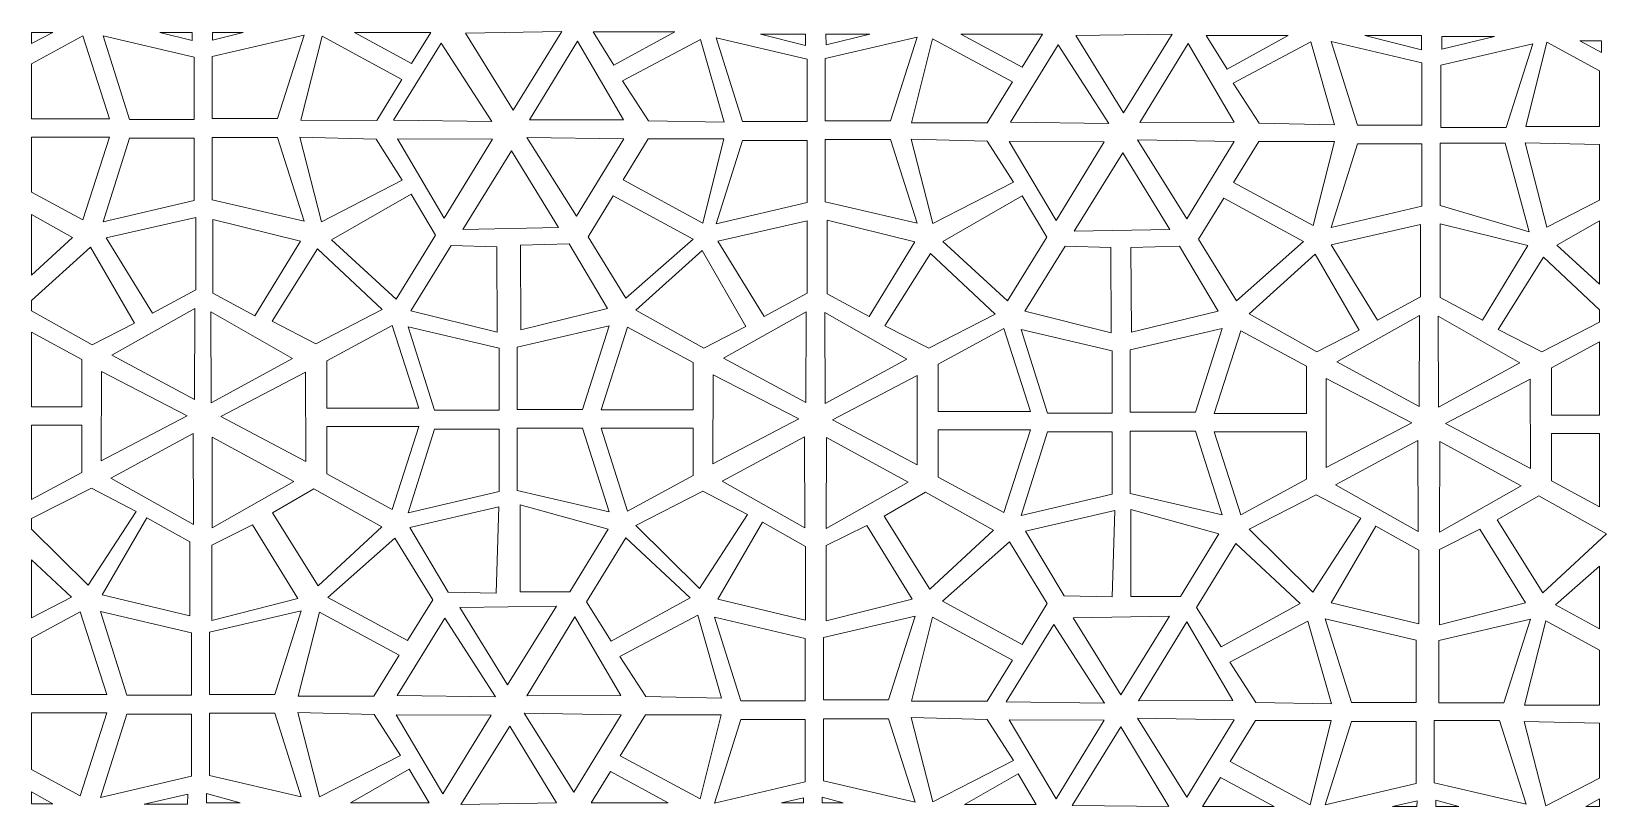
# Model space of a CAD drawing. Header units: millimetres. Extents: x -1200 to 1200, y -590 to 590.
import ezdxf

# ---------------------------------------------------------------- set-up
doc = ezdxf.new("R2010")
doc.units = ezdxf.units.MM
doc.header["$MEASUREMENT"] = 0
doc.layers.add('Layer 1', color=7, linetype='Continuous')

msp = doc.modelspace()

# ---------------------------------------------------------------- linework, layer by layer
at = {"layer": 'Layer 1', "color": 250, "lineweight": 20}
for points, knots in [([(-1200.0843, 571.915), (-1200.0843, 571.915), (-1167.6766, 588.6401), (-1167.6766, 588.6401), (-1167.6766, 588.6401), (-1200.0843, 588.6401), (-1200.0843, 588.6401), (-1200.0843, 588.6401), (-1200.0843, 571.915), (-1200.0843, 571.915)], [0, 0, 0, 0, 0.333333333, 0.333333333, 0.333333333, 0.666666667, 0.666666667, 0.666666667, 1, 1, 1, 1]), ([(-1121.7917, 583.2444), (-1121.7917, 583.2444), (-1200.0843, 540.9442), (-1200.0843, 540.9442), (-1200.0843, 540.9442), (-1200.0843, 457.2026), (-1200.0843, 457.2026), (-1200.0843, 457.2026), (-1081.396, 457.2026), (-1081.396, 457.2026), (-1081.396, 457.2026), (-1121.7917, 583.2444), (-1121.7917, 583.2444)], [0, 0, 0, 0, 0.25, 0.25, 0.25, 0.5, 0.5, 0.5, 0.75, 0.75, 0.75, 1, 1, 1, 1]), ([(-952.2797, 550.8826), (-952.2797, 550.8826), (-952.2797, 456.0379), (-952.2797, 456.0379), (-952.2797, 456.0379), (-1050.5813, 456.0379), (-1050.5813, 456.0379), (-1050.5813, 456.0379), (-1090.7326, 583.3636), (-1090.7326, 583.3636), (-1090.7326, 583.3636), (-952.2797, 550.8826), (-952.2797, 550.8826)], [0, 0, 0, 0, 0.25, 0.25, 0.25, 0.5, 0.5, 0.5, 0.75, 0.75, 0.75, 1, 1, 1, 1]), ([(-1004.5596, 588.4475), (-1004.5596, 588.4475), (-955.2737, 576.1123), (-955.2737, 576.1123), (-955.2737, 576.1123), (-955.29, 588.4475), (-955.29, 588.4475), (-955.29, 588.4475), (-1004.5596, 588.4475), (-1004.5596, 588.4475)], [0, 0, 0, 0, 0.333333333, 0.333333333, 0.333333333, 0.666666667, 0.666666667, 0.666666667, 1, 1, 1, 1]), ([(-924.5892, 552.1818), (-924.5892, 552.1818), (-924.5892, 457.3371), (-924.5892, 457.3371), (-924.5892, 457.3371), (-825.3039, 457.3371), (-825.3039, 457.3371), (-825.3039, 457.3371), (-784.7519, 584.6629), (-784.7519, 584.6629), (-784.7519, 584.6629), (-924.5892, 552.1818), (-924.5892, 552.1818)], [0, 0, 0, 0, 0.25, 0.25, 0.25, 0.5, 0.5, 0.5, 0.75, 0.75, 0.75, 1, 1, 1, 1]), ([(-924.1494, 577.0142), (-924.1494, 577.0142), (-924.2211, 588.4475), (-924.2211, 588.4475), (-924.2211, 588.4475), (-877.4566, 588.4475), (-877.4566, 588.4475), (-877.4566, 588.4475), (-924.1494, 577.0142), (-924.1494, 577.0142)], [0, 0, 0, 0, 0.333333333, 0.333333333, 0.333333333, 0.666666667, 0.666666667, 0.666666667, 1, 1, 1, 1]), ([(-789.4593, 454.8181), (-789.4593, 454.8181), (-674.0939, 454.6836), (-674.0939, 454.6836), (-674.0939, 454.6836), (-635.7082, 517.0564), (-635.7082, 517.0564), (-635.7082, 517.0564), (-757.2828, 582.9204), (-757.2828, 582.9204), (-757.2828, 582.9204), (-789.4593, 454.8181), (-789.4593, 454.8181)], [0, 0, 0, 0, 0.25, 0.25, 0.25, 0.5, 0.5, 0.5, 0.75, 0.75, 0.75, 1, 1, 1, 1]), ([(-591.7942, 588.4475), (-591.7942, 588.4475), (-620.8205, 541.2712), (-620.8205, 541.2712), (-620.8205, 541.2712), (-707.8958, 588.4475), (-707.8958, 588.4475), (-707.8958, 588.4475), (-591.7942, 588.4475), (-591.7942, 588.4475)], [0, 0, 0, 0, 0.333333333, 0.333333333, 0.333333333, 0.666666667, 0.666666667, 0.666666667, 1, 1, 1, 1]), ([(-538.9085, 587.6986), (-538.9085, 587.6986), (-392.0215, 589.973), (-392.0215, 589.973), (-392.0215, 589.973), (-466.2127, 470.2255), (-466.2127, 470.2255), (-466.2127, 470.2255), (-538.9085, 587.6986), (-538.9085, 587.6986)], [0, 0, 0, 0, 0.333333333, 0.333333333, 0.333333333, 0.666666667, 0.666666667, 0.666666667, 1, 1, 1, 1]), ([(-219.5842, 589.4839), (-219.5842, 589.4839), (-312.657, 538.6636), (-312.657, 538.6636), (-312.657, 538.6636), (-344.3937, 589.4839), (-344.3937, 589.4839), (-344.3937, 589.4839), (-219.5842, 589.4839), (-219.5842, 589.4839)], [0, 0, 0, 0, 0.333333333, 0.333333333, 0.333333333, 0.666666667, 0.666666667, 0.666666667, 1, 1, 1, 1]), ([(-299.4763, 515.1304), (-299.4763, 515.1304), (-259.8919, 454.0661), (-259.8919, 454.0661), (-259.8919, 454.0661), (-144.8033, 451.8283), (-144.8033, 451.8283), (-144.8033, 451.8283), (-180.7913, 577.8885), (-180.7913, 577.8885), (-180.7913, 577.8885), (-299.4763, 515.1304), (-299.4763, 515.1304)], [0, 0, 0, 0, 0.25, 0.25, 0.25, 0.5, 0.5, 0.5, 0.75, 0.75, 0.75, 1, 1, 1, 1]), ([(-18.1434, 547.6544), (-18.1434, 547.6544), (-18.1434, 452.8096), (-18.1434, 452.8096), (-18.1434, 452.8096), (-116.4449, 452.8096), (-116.4449, 452.8096), (-116.4449, 452.8096), (-156.5963, 580.1354), (-156.5963, 580.1354), (-156.5963, 580.1354), (-18.1434, 547.6544), (-18.1434, 547.6544)], [0, 0, 0, 0, 0.25, 0.25, 0.25, 0.5, 0.5, 0.5, 0.75, 0.75, 0.75, 1, 1, 1, 1]), ([(-89.331, 586.1181), (-89.331, 586.1181), (-20.5378, 568.9008), (-20.5378, 568.9008), (-20.5378, 568.9008), (-20.5574, 586.1181), (-20.5574, 586.1181), (-20.5574, 586.1181), (-89.331, 586.1181), (-89.331, 586.1181)], [0, 0, 0, 0, 0.333333333, 0.333333333, 0.333333333, 0.666666667, 0.666666667, 0.666666667, 1, 1, 1, 1]), ([(9.5471, 548.9536), (9.5471, 548.9536), (9.5471, 454.1088), (9.5471, 454.1088), (9.5471, 454.1088), (108.8324, 454.1088), (108.8324, 454.1088), (108.8324, 454.1088), (149.3845, 581.4347), (149.3845, 581.4347), (149.3845, 581.4347), (9.5471, 548.9536), (9.5471, 548.9536)], [0, 0, 0, 0, 0.25, 0.25, 0.25, 0.5, 0.5, 0.5, 0.75, 0.75, 0.75, 1, 1, 1, 1]), ([(10.5863, 569.8026), (10.5863, 569.8026), (10.4854, 586.1181), (10.4854, 586.1181), (10.4854, 586.1181), (77.2196, 586.1181), (77.2196, 586.1181), (77.2196, 586.1181), (10.5863, 569.8026), (10.5863, 569.8026)], [0, 0, 0, 0, 0.333333333, 0.333333333, 0.333333333, 0.666666667, 0.666666667, 0.666666667, 1, 1, 1, 1]), ([(140.833, 450.9723), (140.833, 450.9723), (256.1984, 450.8378), (256.1984, 450.8378), (256.1984, 450.8378), (294.5841, 513.2106), (294.5841, 513.2106), (294.5841, 513.2106), (173.0094, 579.0747), (173.0094, 579.0747), (173.0094, 579.0747), (140.833, 450.9723), (140.833, 450.9723)], [0, 0, 0, 0, 0.25, 0.25, 0.25, 0.5, 0.5, 0.5, 0.75, 0.75, 0.75, 1, 1, 1, 1]), ([(340.6415, 586.1181), (340.6415, 586.1181), (309.4718, 535.4598), (309.4718, 535.4598), (309.4718, 535.4598), (215.9688, 586.1181), (215.9688, 586.1181), (215.9688, 586.1181), (340.6415, 586.1181), (340.6415, 586.1181)], [0, 0, 0, 0, 0.333333333, 0.333333333, 0.333333333, 0.666666667, 0.666666667, 0.666666667, 1, 1, 1, 1]), ([(391.3838, 583.8528), (391.3838, 583.8528), (538.2708, 586.1272), (538.2708, 586.1272), (538.2708, 586.1272), (464.0796, 466.3798), (464.0796, 466.3798), (464.0796, 466.3798), (391.3838, 583.8528), (391.3838, 583.8528)], [0, 0, 0, 0, 0.333333333, 0.333333333, 0.333333333, 0.666666667, 0.666666667, 0.666666667, 1, 1, 1, 1]), ([(714.891, 583.6694), (714.891, 583.6694), (621.8246, 532.8521), (621.8246, 532.8521), (621.8246, 532.8521), (590.0912, 583.6694), (590.0912, 583.6694), (590.0912, 583.6694), (714.891, 583.6694), (714.891, 583.6694)], [0, 0, 0, 0, 0.333333333, 0.333333333, 0.333333333, 0.666666667, 0.666666667, 0.666666667, 1, 1, 1, 1]), ([(831.6898, 583.6694), (831.6898, 583.6694), (917.9117, 562.0897), (917.9117, 562.0897), (917.9117, 562.0897), (917.8857, 583.6694), (917.8857, 583.6694), (917.8857, 583.6694), (831.6898, 583.6694), (831.6898, 583.6694)], [0, 0, 0, 0, 0.333333333, 0.333333333, 0.333333333, 0.666666667, 0.666666667, 0.666666667, 1, 1, 1, 1]), ([(949.0359, 562.9915), (949.0359, 562.9915), (948.9153, 582.5964), (948.9153, 582.5964), (948.9153, 582.5964), (1029.1007, 582.5964), (1029.1007, 582.5964), (1029.1007, 582.5964), (949.0359, 562.9915), (949.0359, 562.9915)], [0, 0, 0, 0, 0.333333333, 0.333333333, 0.333333333, 0.666666667, 0.666666667, 0.666666667, 1, 1, 1, 1]), ([(-648.3254, 454.9496), (-648.3254, 454.9496), (-498.4868, 452.8493), (-498.4868, 452.8493), (-498.4868, 452.8493), (-575.649, 572.4225), (-575.649, 572.4225), (-575.649, 572.4225), (-648.3254, 454.9496), (-648.3254, 454.9496)], [0, 0, 0, 0, 0.333333333, 0.333333333, 0.333333333, 0.666666667, 0.666666667, 0.666666667, 1, 1, 1, 1]), ([(-297.8052, 455.7138), (-297.8052, 455.7138), (-367.8818, 575.5254), (-367.8818, 575.5254), (-367.8818, 575.5254), (-441.2813, 455.3622), (-441.2813, 455.3622), (-441.2813, 455.3622), (-297.8052, 455.7138), (-297.8052, 455.7138)], [0, 0, 0, 0, 0.333333333, 0.333333333, 0.333333333, 0.666666667, 0.666666667, 0.666666667, 1, 1, 1, 1]), ([(291.5576, 452.1095), (291.5576, 452.1095), (441.3961, 450.0093), (441.3961, 450.0093), (441.3961, 450.0093), (364.234, 569.5825), (364.234, 569.5825), (364.234, 569.5825), (291.5576, 452.1095), (291.5576, 452.1095)], [0, 0, 0, 0, 0.333333333, 0.333333333, 0.333333333, 0.666666667, 0.666666667, 0.666666667, 1, 1, 1, 1]), ([(632.4872, 451.8681), (632.4872, 451.8681), (562.4104, 571.6797), (562.4104, 571.6797), (562.4104, 571.6797), (489.0109, 451.5165), (489.0109, 451.5165), (489.0109, 451.5165), (632.4872, 451.8681), (632.4872, 451.8681)], [0, 0, 0, 0, 0.333333333, 0.333333333, 0.333333333, 0.666666667, 0.666666667, 0.666666667, 1, 1, 1, 1]), ([(630.8159, 511.2847), (630.8159, 511.2847), (670.4003, 450.2203), (670.4003, 450.2203), (670.4003, 450.2203), (785.4889, 447.9825), (785.4889, 447.9825), (785.4889, 447.9825), (749.501, 574.0427), (749.501, 574.0427), (749.501, 574.0427), (630.8159, 511.2847), (630.8159, 511.2847)], [0, 0, 0, 0, 0.25, 0.25, 0.25, 0.5, 0.5, 0.5, 0.75, 0.75, 0.75, 1, 1, 1, 1]), ([(918.6446, 542.2128), (918.6446, 542.2128), (918.6446, 447.3681), (918.6446, 447.3681), (918.6446, 447.3681), (820.3432, 447.3681), (820.3432, 447.3681), (820.3432, 447.3681), (780.1919, 574.6939), (780.1919, 574.6939), (780.1919, 574.6939), (918.6446, 542.2128), (918.6446, 542.2128)], [0, 0, 0, 0, 0.25, 0.25, 0.25, 0.5, 0.5, 0.5, 0.75, 0.75, 0.75, 1, 1, 1, 1]), ([(947.6285, 538.6728), (947.6285, 538.6728), (947.6285, 443.828), (947.6285, 443.828), (947.6285, 443.828), (1046.9139, 443.828), (1046.9139, 443.828), (1046.9139, 443.828), (1087.4659, 571.1538), (1087.4659, 571.1538), (1087.4659, 571.1538), (947.6285, 538.6728), (947.6285, 538.6728)], [0, 0, 0, 0, 0.25, 0.25, 0.25, 0.5, 0.5, 0.5, 0.75, 0.75, 0.75, 1, 1, 1, 1]), ([(1076.8262, 445.4727), (1076.8262, 445.4727), (1189.3118, 445.3413), (1189.3118, 445.3413), (1189.3118, 445.3413), (1189.3118, 530.0672), (1189.3118, 530.0672), (1189.3118, 530.0672), (1109.0026, 573.575), (1109.0026, 573.575), (1109.0026, 573.575), (1076.8262, 445.4727), (1076.8262, 445.4727)], [0, 0, 0, 0, 0.25, 0.25, 0.25, 0.5, 0.5, 0.5, 0.75, 0.75, 0.75, 1, 1, 1, 1]), ([(1192.1916, 557.9963), (1192.1916, 557.9963), (1159.2399, 575.8494), (1159.2399, 575.8494), (1159.2399, 575.8494), (1192.1916, 575.8494), (1192.1916, 575.8494), (1192.1916, 575.8494), (1192.1916, 557.9963), (1192.1916, 557.9963)], [0, 0, 0, 0, 0.333333333, 0.333333333, 0.333333333, 0.666666667, 0.666666667, 0.666666667, 1, 1, 1, 1]), ([(-1121.7917, 303.2041), (-1121.7917, 303.2041), (-1200.0843, 345.5044), (-1200.0843, 345.5044), (-1200.0843, 345.5044), (-1200.0843, 429.246), (-1200.0843, 429.246), (-1200.0843, 429.246), (-1081.396, 429.246), (-1081.396, 429.246), (-1081.396, 429.246), (-1121.7917, 303.2041), (-1121.7917, 303.2041)], [0, 0, 0, 0, 0.25, 0.25, 0.25, 0.5, 0.5, 0.5, 0.75, 0.75, 0.75, 1, 1, 1, 1]), ([(-952.2797, 332.6097), (-952.2797, 332.6097), (-952.2797, 427.4545), (-952.2797, 427.4545), (-952.2797, 427.4545), (-1050.5813, 427.4545), (-1050.5813, 427.4545), (-1050.5813, 427.4545), (-1090.7326, 300.1287), (-1090.7326, 300.1287), (-1090.7326, 300.1287), (-952.2797, 332.6097), (-952.2797, 332.6097)], [0, 0, 0, 0, 0.25, 0.25, 0.25, 0.5, 0.5, 0.5, 0.75, 0.75, 0.75, 1, 1, 1, 1]), ([(-924.5892, 333.909), (-924.5892, 333.909), (-924.5892, 428.7538), (-924.5892, 428.7538), (-924.5892, 428.7538), (-825.3039, 428.7538), (-825.3039, 428.7538), (-825.3039, 428.7538), (-784.7519, 301.4279), (-784.7519, 301.4279), (-784.7519, 301.4279), (-924.5892, 333.909), (-924.5892, 333.909)], [0, 0, 0, 0, 0.25, 0.25, 0.25, 0.5, 0.5, 0.5, 0.75, 0.75, 0.75, 1, 1, 1, 1]), ([(-758.2308, 300.3885), (-758.2308, 300.3885), (-635.0176, 363.4095), (-635.0176, 363.4095), (-635.0176, 363.4095), (-675.068, 426.091), (-675.068, 426.091), (-675.068, 426.091), (-791.2412, 428.928), (-791.2412, 428.928), (-791.2412, 428.928), (-758.2308, 300.3885), (-758.2308, 300.3885)], [0, 0, 0, 0, 0.25, 0.25, 0.25, 0.5, 0.5, 0.5, 0.75, 0.75, 0.75, 1, 1, 1, 1]), ([(-642.5527, 426.3998), (-642.5527, 426.3998), (-571.199, 305.9004), (-571.199, 305.9004), (-571.199, 305.9004), (-497.7995, 426.0696), (-497.7995, 426.0696), (-497.7995, 426.0696), (-642.5527, 426.3998), (-642.5527, 426.3998)], [0, 0, 0, 0, 0.333333333, 0.333333333, 0.333333333, 0.666666667, 0.666666667, 0.666666667, 1, 1, 1, 1]), ([(-397.0384, 291.5904), (-397.0384, 291.5904), (-542.6386, 288.6404), (-542.6386, 288.6404), (-542.6386, 288.6404), (-468.4441, 408.3816), (-468.4441, 408.3816), (-468.4441, 408.3816), (-397.0384, 291.5904), (-397.0384, 291.5904)], [0, 0, 0, 0, 0.333333333, 0.333333333, 0.333333333, 0.666666667, 0.666666667, 0.666666667, 1, 1, 1, 1]), ([(-369.6443, 308.8015), (-369.6443, 308.8015), (-445.171, 428.8088), (-445.171, 428.8088), (-445.171, 428.8088), (-297.5576, 426.5924), (-297.5576, 426.5924), (-297.5576, 426.5924), (-369.6443, 308.8015), (-369.6443, 308.8015)], [0, 0, 0, 0, 0.333333333, 0.333333333, 0.333333333, 0.666666667, 0.666666667, 0.666666667, 1, 1, 1, 1]), ([(-145.0118, 426.3478), (-145.0118, 426.3478), (-260.3707, 426.4762), (-260.3707, 426.4762), (-260.3707, 426.4762), (-298.7499, 364.1003), (-298.7499, 364.1003), (-298.7499, 364.1003), (-177.1719, 298.2394), (-177.1719, 298.2394), (-177.1719, 298.2394), (-145.0118, 426.3478), (-145.0118, 426.3478)], [0, 0, 0, 0, 0.25, 0.25, 0.25, 0.5, 0.5, 0.5, 0.75, 0.75, 0.75, 1, 1, 1, 1]), ([(-18.1434, 329.3815), (-18.1434, 329.3815), (-18.1434, 424.2262), (-18.1434, 424.2262), (-18.1434, 424.2262), (-116.4449, 424.2262), (-116.4449, 424.2262), (-116.4449, 424.2262), (-156.5963, 296.9005), (-156.5963, 296.9005), (-156.5963, 296.9005), (-18.1434, 329.3815), (-18.1434, 329.3815)], [0, 0, 0, 0, 0.25, 0.25, 0.25, 0.5, 0.5, 0.5, 0.75, 0.75, 0.75, 1, 1, 1, 1]), ([(9.5471, 330.6808), (9.5471, 330.6808), (9.5471, 425.5255), (9.5471, 425.5255), (9.5471, 425.5255), (108.8324, 425.5255), (108.8324, 425.5255), (108.8324, 425.5255), (149.3845, 298.1997), (149.3845, 298.1997), (149.3845, 298.1997), (9.5471, 330.6808), (9.5471, 330.6808)], [0, 0, 0, 0, 0.25, 0.25, 0.25, 0.5, 0.5, 0.5, 0.75, 0.75, 0.75, 1, 1, 1, 1]), ([(173.1821, 297.4874), (173.1821, 297.4874), (296.3953, 360.5083), (296.3953, 360.5083), (296.3953, 360.5083), (256.3449, 423.19), (256.3449, 423.19), (256.3449, 423.19), (140.1717, 426.0269), (140.1717, 426.0269), (140.1717, 426.0269), (173.1821, 297.4874), (173.1821, 297.4874)], [0, 0, 0, 0, 0.25, 0.25, 0.25, 0.5, 0.5, 0.5, 0.75, 0.75, 0.75, 1, 1, 1, 1]), ([(289.8343, 422.5541), (289.8343, 422.5541), (361.188, 302.0547), (361.188, 302.0547), (361.188, 302.0547), (434.5875, 422.2239), (434.5875, 422.2239), (434.5875, 422.2239), (289.8343, 422.5541), (289.8343, 422.5541)], [0, 0, 0, 0, 0.333333333, 0.333333333, 0.333333333, 0.666666667, 0.666666667, 0.666666667, 1, 1, 1, 1]), ([(560.648, 304.9557), (560.648, 304.9557), (485.1212, 424.963), (485.1212, 424.963), (485.1212, 424.963), (632.7347, 422.7466), (632.7347, 422.7466), (632.7347, 422.7466), (560.648, 304.9557), (560.648, 304.9557)], [0, 0, 0, 0, 0.333333333, 0.333333333, 0.333333333, 0.666666667, 0.666666667, 0.666666667, 1, 1, 1, 1]), ([(785.2804, 422.5021), (785.2804, 422.5021), (669.9215, 422.6305), (669.9215, 422.6305), (669.9215, 422.6305), (631.5424, 360.2546), (631.5424, 360.2546), (631.5424, 360.2546), (753.1203, 294.3936), (753.1203, 294.3936), (753.1203, 294.3936), (785.2804, 422.5021), (785.2804, 422.5021)], [0, 0, 0, 0, 0.25, 0.25, 0.25, 0.5, 0.5, 0.5, 0.75, 0.75, 0.75, 1, 1, 1, 1]), ([(918.6446, 323.94), (918.6446, 323.94), (918.6446, 418.7847), (918.6446, 418.7847), (918.6446, 418.7847), (820.3432, 418.7847), (820.3432, 418.7847), (820.3432, 418.7847), (780.1919, 291.4589), (780.1919, 291.4589), (780.1919, 291.4589), (918.6446, 323.94), (918.6446, 323.94)], [0, 0, 0, 0, 0.25, 0.25, 0.25, 0.5, 0.5, 0.5, 0.75, 0.75, 0.75, 1, 1, 1, 1]), ([(946.3353, 325.2393), (946.3353, 325.2393), (946.3353, 420.084), (946.3353, 420.084), (946.3353, 420.084), (1045.6205, 420.084), (1045.6205, 420.084), (1045.6205, 420.084), (1081.9799, 284.8955), (1081.9799, 284.8955), (1081.9799, 284.8955), (946.3353, 325.2393), (946.3353, 325.2393)], [0, 0, 0, 0, 0.25, 0.25, 0.25, 0.5, 0.5, 0.5, 0.75, 0.75, 0.75, 1, 1, 1, 1]), ([(1109.1753, 291.9878), (1109.1753, 291.9878), (1189.3118, 332.9766), (1189.3118, 332.9766), (1189.3118, 332.9766), (1189.3118, 417.7636), (1189.3118, 417.7636), (1189.3118, 417.7636), (1076.1649, 420.5272), (1076.1649, 420.5272), (1076.1649, 420.5272), (1109.1753, 291.9878), (1109.1753, 291.9878)], [0, 0, 0, 0, 0.25, 0.25, 0.25, 0.5, 0.5, 0.5, 0.75, 0.75, 0.75, 1, 1, 1, 1]), ([(534.3745, 288.6892), (534.3745, 288.6892), (388.7743, 285.7392), (388.7743, 285.7392), (388.7743, 285.7392), (462.9688, 405.4805), (462.9688, 405.4805), (462.9688, 405.4805), (534.3745, 288.6892), (534.3745, 288.6892)], [0, 0, 0, 0, 0.333333333, 0.333333333, 0.333333333, 0.666666667, 0.666666667, 0.666666667, 1, 1, 1, 1]), ([(-743.0336, 273.0311), (-743.0336, 273.0311), (-644.3183, 182.6618), (-644.3183, 182.6618), (-644.3183, 182.6618), (-584.435, 279.995), (-584.435, 279.995), (-584.435, 279.995), (-621.6642, 342.5237), (-621.6642, 342.5237), (-621.6642, 342.5237), (-743.0336, 273.0311), (-743.0336, 273.0311)], [0, 0, 0, 0, 0.25, 0.25, 0.25, 0.5, 0.5, 0.5, 0.75, 0.75, 0.75, 1, 1, 1, 1]), ([(-294.2184, 183.8266), (-294.2184, 183.8266), (-352.0167, 277.5188), (-352.0167, 277.5188), (-352.0167, 277.5188), (-313.6474, 339.8916), (-313.6474, 339.8916), (-313.6474, 339.8916), (-192.0792, 274.0338), (-192.0792, 274.0338), (-192.0792, 274.0338), (-294.2184, 183.8266), (-294.2184, 183.8266)], [0, 0, 0, 0, 0.25, 0.25, 0.25, 0.5, 0.5, 0.5, 0.75, 0.75, 0.75, 1, 1, 1, 1]), ([(188.3793, 270.1299), (188.3793, 270.1299), (287.0946, 179.7607), (287.0946, 179.7607), (287.0946, 179.7607), (346.9779, 277.0939), (346.9779, 277.0939), (346.9779, 277.0939), (309.7487, 339.6226), (309.7487, 339.6226), (309.7487, 339.6226), (188.3793, 270.1299), (188.3793, 270.1299)], [0, 0, 0, 0, 0.25, 0.25, 0.25, 0.5, 0.5, 0.5, 0.75, 0.75, 0.75, 1, 1, 1, 1]), ([(636.0739, 179.9808), (636.0739, 179.9808), (578.2755, 273.673), (578.2755, 273.673), (578.2755, 273.673), (616.6448, 336.0458), (616.6448, 336.0458), (616.6448, 336.0458), (738.213, 270.188), (738.213, 270.188), (738.213, 270.188), (636.0739, 179.9808), (636.0739, 179.9808)], [0, 0, 0, 0, 0.25, 0.25, 0.25, 0.5, 0.5, 0.5, 0.75, 0.75, 0.75, 1, 1, 1, 1]), ([(-1200.0843, 311.4642), (-1200.0843, 311.4642), (-1137.7382, 276.4764), (-1137.7382, 276.4764), (-1137.7382, 276.4764), (-1200.0843, 218.738), (-1200.0843, 218.738), (-1200.0843, 218.738), (-1200.0843, 311.4642), (-1200.0843, 311.4642)], [0, 0, 0, 0, 0.333333333, 0.333333333, 0.333333333, 0.666666667, 0.666666667, 0.666666667, 1, 1, 1, 1]), ([(-1015.4729, 161.0455), (-1015.4729, 161.0455), (-949.9147, 196.5378), (-949.9147, 196.5378), (-949.9147, 196.5378), (-949.9147, 306.5638), (-949.9147, 306.5638), (-949.9147, 306.5638), (-1086.0741, 275.8038), (-1086.0741, 275.8038), (-1086.0741, 275.8038), (-1015.4729, 161.0455), (-1015.4729, 161.0455)], [0, 0, 0, 0, 0.25, 0.25, 0.25, 0.5, 0.5, 0.5, 0.75, 0.75, 0.75, 1, 1, 1, 1]), ([(-923.8464, 191.4233), (-923.8464, 191.4233), (-923.8464, 303.8155), (-923.8464, 303.8155), (-923.8464, 303.8155), (-790.2085, 270.6894), (-790.2085, 270.6894), (-790.2085, 270.6894), (-859.549, 157.1141), (-859.549, 157.1141), (-859.549, 157.1141), (-923.8464, 191.4233), (-923.8464, 191.4233)], [0, 0, 0, 0, 0.25, 0.25, 0.25, 0.5, 0.5, 0.5, 0.75, 0.75, 0.75, 1, 1, 1, 1]), ([(-83.5942, 156.1848), (-83.5942, 156.1848), (-18.036, 191.6771), (-18.036, 191.6771), (-18.036, 191.6771), (-18.036, 301.7031), (-18.036, 301.7031), (-18.036, 301.7031), (-154.1954, 270.9431), (-154.1954, 270.9431), (-154.1954, 270.9431), (-83.5942, 156.1848), (-83.5942, 156.1848)], [0, 0, 0, 0, 0.25, 0.25, 0.25, 0.5, 0.5, 0.5, 0.75, 0.75, 0.75, 1, 1, 1, 1]), ([(12.2217, 190.4939), (12.2217, 190.4939), (12.2217, 302.8862), (12.2217, 302.8862), (12.2217, 302.8862), (145.8596, 269.76), (145.8596, 269.76), (145.8596, 269.76), (76.5192, 156.1848), (76.5192, 156.1848), (76.5192, 156.1848), (12.2217, 190.4939), (12.2217, 190.4939)], [0, 0, 0, 0, 0.25, 0.25, 0.25, 0.5, 0.5, 0.5, 0.75, 0.75, 0.75, 1, 1, 1, 1]), ([(850.7148, 150.517), (850.7148, 150.517), (916.2731, 186.0093), (916.2731, 186.0093), (916.2731, 186.0093), (916.2731, 296.0353), (916.2731, 296.0353), (916.2731, 296.0353), (780.1137, 265.2753), (780.1137, 265.2753), (780.1137, 265.2753), (850.7148, 150.517), (850.7148, 150.517)], [0, 0, 0, 0, 0.25, 0.25, 0.25, 0.5, 0.5, 0.5, 0.75, 0.75, 0.75, 1, 1, 1, 1]), ([(946.5307, 184.8262), (946.5307, 184.8262), (946.5307, 297.2184), (946.5307, 297.2184), (946.5307, 297.2184), (1080.1687, 264.0923), (1080.1687, 264.0923), (1080.1687, 264.0923), (1010.8282, 150.517), (1010.8282, 150.517), (1010.8282, 150.517), (946.5307, 184.8262), (946.5307, 184.8262)], [0, 0, 0, 0, 0.25, 0.25, 0.25, 0.5, 0.5, 0.5, 0.75, 0.75, 0.75, 1, 1, 1, 1]), ([(1124.3726, 264.6303), (1124.3726, 264.6303), (1189.3118, 205.18), (1189.3118, 205.18), (1189.3118, 205.18), (1189.3118, 301.8131), (1189.3118, 301.8131), (1189.3118, 301.8131), (1124.3726, 264.6303), (1124.3726, 264.6303)], [0, 0, 0, 0, 0.333333333, 0.333333333, 0.333333333, 0.666666667, 0.666666667, 0.666666667, 1, 1, 1, 1]), ([(-621.8433, 164.882), (-621.8433, 164.882), (-490.6454, 132.0464), (-490.6454, 132.0464), (-490.6454, 132.0464), (-490.8051, 261.9218), (-490.8051, 261.9218), (-490.8051, 261.9218), (-560.6994, 264.2665), (-560.6994, 264.2665), (-560.6994, 264.2665), (-621.8433, 164.882), (-621.8433, 164.882)], [0, 0, 0, 0, 0.25, 0.25, 0.25, 0.5, 0.5, 0.5, 0.75, 0.75, 0.75, 1, 1, 1, 1]), ([(-454.2112, 135.8585), (-454.2112, 135.8585), (-455.0061, 264.7037), (-455.0061, 264.7037), (-455.0061, 264.7037), (-380.8736, 266.8864), (-380.8736, 266.8864), (-380.8736, 266.8864), (-322.2706, 168.1653), (-322.2706, 168.1653), (-322.2706, 168.1653), (-454.2112, 135.8585), (-454.2112, 135.8585)], [0, 0, 0, 0, 0.25, 0.25, 0.25, 0.5, 0.5, 0.5, 0.75, 0.75, 0.75, 1, 1, 1, 1]), ([(-1107.6792, 112.839), (-1107.6792, 112.839), (-1043.2091, 145.6655), (-1043.2091, 145.6655), (-1043.2091, 145.6655), (-1110.028, 261.6069), (-1110.028, 261.6069), (-1110.028, 261.6069), (-1200.0843, 180.2681), (-1200.0843, 180.2681), (-1200.0843, 180.2681), (-1200.0843, 164.4724), (-1200.0843, 164.4724), (-1200.0843, 164.4724), (-1107.6792, 112.839), (-1107.6792, 112.839)], [0, 0, 0, 0, 0.2, 0.2, 0.2, 0.4, 0.4, 0.4, 0.6, 0.6, 0.6, 0.8, 0.8, 0.8, 1, 1, 1, 1]), ([(-833.5003, 148.8143), (-833.5003, 148.8143), (-766.6813, 114.5051), (-766.6813, 114.5051), (-766.6813, 114.5051), (-665.8225, 166.5604), (-665.8225, 166.5604), (-665.8225, 166.5604), (-764.1599, 258.8403), (-764.1599, 258.8403), (-764.1599, 258.8403), (-833.5003, 148.8143), (-833.5003, 148.8143)], [0, 0, 0, 0, 0.25, 0.25, 0.25, 0.5, 0.5, 0.5, 0.75, 0.75, 0.75, 1, 1, 1, 1]), ([(-175.8005, 107.9783), (-175.8005, 107.9783), (-111.3303, 140.8048), (-111.3303, 140.8048), (-111.3303, 140.8048), (-178.1493, 256.7462), (-178.1493, 256.7462), (-178.1493, 256.7462), (-279.0082, 165.6494), (-279.0082, 165.6494), (-279.0082, 165.6494), (-175.8005, 107.9783), (-175.8005, 107.9783)], [0, 0, 0, 0, 0.25, 0.25, 0.25, 0.5, 0.5, 0.5, 0.75, 0.75, 0.75, 1, 1, 1, 1]), ([(100.4732, 141.9879), (100.4732, 141.9879), (167.2922, 107.6787), (167.2922, 107.6787), (167.2922, 107.6787), (268.1509, 159.734), (268.1509, 159.734), (268.1509, 159.734), (169.8136, 252.0139), (169.8136, 252.0139), (169.8136, 252.0139), (100.4732, 141.9879), (100.4732, 141.9879)], [0, 0, 0, 0, 0.25, 0.25, 0.25, 0.5, 0.5, 0.5, 0.75, 0.75, 0.75, 1, 1, 1, 1]), ([(313.759, 163.9466), (313.759, 163.9466), (444.9569, 131.1109), (444.9569, 131.1109), (444.9569, 131.1109), (444.7972, 260.9863), (444.7972, 260.9863), (444.7972, 260.9863), (374.903, 263.3311), (374.903, 263.3311), (374.903, 263.3311), (313.759, 163.9466), (313.759, 163.9466)], [0, 0, 0, 0, 0.25, 0.25, 0.25, 0.5, 0.5, 0.5, 0.75, 0.75, 0.75, 1, 1, 1, 1]), ([(476.081, 132.0127), (476.081, 132.0127), (475.2862, 260.8579), (475.2862, 260.8579), (475.2862, 260.8579), (549.4186, 263.0406), (549.4186, 263.0406), (549.4186, 263.0406), (608.0217, 164.3196), (608.0217, 164.3196), (608.0217, 164.3196), (476.081, 132.0127), (476.081, 132.0127)], [0, 0, 0, 0, 0.25, 0.25, 0.25, 0.5, 0.5, 0.5, 0.75, 0.75, 0.75, 1, 1, 1, 1]), ([(758.5086, 102.3105), (758.5086, 102.3105), (822.9787, 135.1371), (822.9787, 135.1371), (822.9787, 135.1371), (756.1597, 251.0785), (756.1597, 251.0785), (756.1597, 251.0785), (655.3009, 159.9816), (655.3009, 159.9816), (655.3009, 159.9816), (758.5086, 102.3105), (758.5086, 102.3105)], [0, 0, 0, 0, 0.25, 0.25, 0.25, 0.5, 0.5, 0.5, 0.75, 0.75, 0.75, 1, 1, 1, 1]), ([(1034.7821, 136.3201), (1034.7821, 136.3201), (1101.6011, 102.0109), (1101.6011, 102.0109), (1101.6011, 102.0109), (1189.3118, 147.2797), (1189.3118, 147.2797), (1189.3118, 147.2797), (1189.3118, 166.4045), (1189.3118, 166.4045), (1189.3118, 166.4045), (1104.1226, 246.3461), (1104.1226, 246.3461), (1104.1226, 246.3461), (1034.7821, 136.3201), (1034.7821, 136.3201)], [0, 0, 0, 0, 0.2, 0.2, 0.2, 0.4, 0.4, 0.4, 0.6, 0.6, 0.6, 0.8, 0.8, 0.8, 1, 1, 1, 1]), ([(-1077.4281, 97.352), (-1077.4281, 97.352), (-951.4296, 168.2387), (-951.4296, 168.2387), (-951.4296, 168.2387), (-951.8921, 29.7241), (-951.8921, 29.7241), (-951.8921, 29.7241), (-1077.4281, 97.352), (-1077.4281, 97.352)], [0, 0, 0, 0, 0.333333333, 0.333333333, 0.333333333, 0.666666667, 0.666666667, 0.666666667, 1, 1, 1, 1]), ([(-802.4934, 92.2376), (-802.4934, 92.2376), (-927.013, 163.1212), (-927.013, 163.1212), (-927.013, 163.1212), (-926.5569, 24.6097), (-926.5569, 24.6097), (-926.5569, 24.6097), (-802.4934, 92.2376), (-802.4934, 92.2376)], [0, 0, 0, 0, 0.333333333, 0.333333333, 0.333333333, 0.666666667, 0.666666667, 0.666666667, 1, 1, 1, 1]), ([(-145.5494, 92.4913), (-145.5494, 92.4913), (-19.5507, 163.378), (-19.5507, 163.378), (-19.5507, 163.378), (-20.0134, 24.8634), (-20.0134, 24.8634), (-20.0134, 24.8634), (-145.5494, 92.4913), (-145.5494, 92.4913)], [0, 0, 0, 0, 0.333333333, 0.333333333, 0.333333333, 0.666666667, 0.666666667, 0.666666667, 1, 1, 1, 1]), ([(133.5748, 91.3082), (133.5748, 91.3082), (9.0552, 162.1919), (9.0552, 162.1919), (9.0552, 162.1919), (9.5113, 23.6804), (9.5113, 23.6804), (9.5113, 23.6804), (133.5748, 91.3082), (133.5748, 91.3082)], [0, 0, 0, 0, 0.333333333, 0.333333333, 0.333333333, 0.666666667, 0.666666667, 0.666666667, 1, 1, 1, 1]), ([(788.7597, 86.8235), (788.7597, 86.8235), (914.7582, 157.7102), (914.7582, 157.7102), (914.7582, 157.7102), (914.2957, 19.1957), (914.2957, 19.1957), (914.2957, 19.1957), (788.7597, 86.8235), (788.7597, 86.8235)], [0, 0, 0, 0, 0.333333333, 0.333333333, 0.333333333, 0.666666667, 0.666666667, 0.666666667, 1, 1, 1, 1]), ([(1067.8838, 85.6405), (1067.8838, 85.6405), (943.3642, 156.5241), (943.3642, 156.5241), (943.3642, 156.5241), (943.8203, 18.0126), (943.8203, 18.0126), (943.8203, 18.0126), (1067.8838, 85.6405), (1067.8838, 85.6405)], [0, 0, 0, 0, 0.333333333, 0.333333333, 0.333333333, 0.666666667, 0.666666667, 0.666666667, 1, 1, 1, 1]), ([(-1200.0843, 132.0433), (-1200.0843, 132.0433), (-1123.6258, 90.7335), (-1123.6258, 90.7335), (-1123.6258, 90.7335), (-1123.6258, 18.7096), (-1123.6258, 18.7096), (-1123.6258, 18.7096), (-1200.0843, 18.7096), (-1200.0843, 18.7096), (-1200.0843, 18.7096), (-1200.0843, 132.0433), (-1200.0843, 132.0433)], [0, 0, 0, 0, 0.25, 0.25, 0.25, 0.5, 0.5, 0.5, 0.75, 0.75, 0.75, 1, 1, 1, 1]), ([(-650.3255, 142.4342), (-650.3255, 142.4342), (-750.3048, 88.4163), (-750.3048, 88.4163), (-750.3048, 88.4163), (-750.3048, 16.3924), (-750.3048, 16.3924), (-750.3048, 16.3924), (-609.93, 16.3924), (-609.93, 16.3924), (-609.93, 16.3924), (-650.3255, 142.4342), (-650.3255, 142.4342)], [0, 0, 0, 0, 0.25, 0.25, 0.25, 0.5, 0.5, 0.5, 0.75, 0.75, 0.75, 1, 1, 1, 1]), ([(-487.4822, 108.0516), (-487.4822, 108.0516), (-487.4822, 13.207), (-487.4822, 13.207), (-487.4822, 13.207), (-585.7837, 13.207), (-585.7837, 13.207), (-585.7837, 13.207), (-625.9351, 140.5327), (-625.9351, 140.5327), (-625.9351, 140.5327), (-487.4822, 108.0516), (-487.4822, 108.0516)], [0, 0, 0, 0, 0.25, 0.25, 0.25, 0.5, 0.5, 0.5, 0.75, 0.75, 0.75, 1, 1, 1, 1]), ([(-459.7917, 109.3509), (-459.7917, 109.3509), (-459.7917, 14.5061), (-459.7917, 14.5061), (-459.7917, 14.5061), (-360.5063, 14.5061), (-360.5063, 14.5061), (-360.5063, 14.5061), (-319.9543, 141.832), (-319.9543, 141.832), (-319.9543, 141.832), (-459.7917, 109.3509), (-459.7917, 109.3509)], [0, 0, 0, 0, 0.25, 0.25, 0.25, 0.5, 0.5, 0.5, 0.75, 0.75, 0.75, 1, 1, 1, 1]), ([(-291.7262, 139.8908), (-291.7262, 139.8908), (-191.747, 85.8728), (-191.747, 85.8728), (-191.747, 85.8728), (-191.747, 13.8489), (-191.747, 13.8489), (-191.747, 13.8489), (-332.1219, 13.8489), (-332.1219, 13.8489), (-332.1219, 13.8489), (-291.7262, 139.8908), (-291.7262, 139.8908)], [0, 0, 0, 0, 0.25, 0.25, 0.25, 0.5, 0.5, 0.5, 0.75, 0.75, 0.75, 1, 1, 1, 1]), ([(281.5532, 137.5735), (281.5532, 137.5735), (181.5739, 83.5556), (181.5739, 83.5556), (181.5739, 83.5556), (181.5739, 11.5316), (181.5739, 11.5316), (181.5739, 11.5316), (321.9489, 11.5316), (321.9489, 11.5316), (321.9489, 11.5316), (281.5532, 137.5735), (281.5532, 137.5735)], [0, 0, 0, 0, 0.25, 0.25, 0.25, 0.5, 0.5, 0.5, 0.75, 0.75, 0.75, 1, 1, 1, 1]), ([(446.602, 103.7474), (446.602, 103.7474), (446.602, 8.9026), (446.602, 8.9026), (446.602, 8.9026), (348.3004, 8.9026), (348.3004, 8.9026), (348.3004, 8.9026), (308.1491, 136.2284), (308.1491, 136.2284), (308.1491, 136.2284), (446.602, 103.7474), (446.602, 103.7474)], [0, 0, 0, 0, 0.25, 0.25, 0.25, 0.5, 0.5, 0.5, 0.75, 0.75, 0.75, 1, 1, 1, 1]), ([(474.2925, 105.0466), (474.2925, 105.0466), (474.2925, 10.2019), (474.2925, 10.2019), (474.2925, 10.2019), (573.5779, 10.2019), (573.5779, 10.2019), (573.5779, 10.2019), (614.1298, 137.5277), (614.1298, 137.5277), (614.1298, 137.5277), (474.2925, 105.0466), (474.2925, 105.0466)], [0, 0, 0, 0, 0.25, 0.25, 0.25, 0.5, 0.5, 0.5, 0.75, 0.75, 0.75, 1, 1, 1, 1]), ([(642.5827, 134.223), (642.5827, 134.223), (742.562, 80.205), (742.562, 80.205), (742.562, 80.205), (742.562, 8.1811), (742.562, 8.1811), (742.562, 8.1811), (602.1872, 8.1811), (602.1872, 8.1811), (602.1872, 8.1811), (642.5827, 134.223), (642.5827, 134.223)], [0, 0, 0, 0, 0.25, 0.25, 0.25, 0.5, 0.5, 0.5, 0.75, 0.75, 0.75, 1, 1, 1, 1]), ([(1189.3118, 117.5621), (1189.3118, 117.5621), (1115.883, 77.8878), (1115.883, 77.8878), (1115.883, 77.8878), (1115.883, 5.8639), (1115.883, 5.8639), (1115.883, 5.8639), (1189.3118, 5.8639), (1189.3118, 5.8639), (1189.3118, 5.8639), (1189.3118, 117.5621), (1189.3118, 117.5621)], [0, 0, 0, 0, 0.25, 0.25, 0.25, 0.5, 0.5, 0.5, 0.75, 0.75, 0.75, 1, 1, 1, 1]), ([(-1093.6841, -63.5829), (-1093.6841, -63.5829), (-962.7989, 4.904), (-962.7989, 4.904), (-962.7989, 4.904), (-1093.3291, 72.2537), (-1093.3291, 72.2537), (-1093.3291, 72.2537), (-1093.6841, -63.5829), (-1093.6841, -63.5829)], [0, 0, 0, 0, 0.333333333, 0.333333333, 0.333333333, 0.666666667, 0.666666667, 0.666666667, 1, 1, 1, 1]), ([(-782.2369, -64.766), (-782.2369, -64.766), (-911.5844, 3.7209), (-911.5844, 3.7209), (-911.5844, 3.7209), (-782.5855, 71.0707), (-782.5855, 71.0707), (-782.5855, 71.0707), (-782.2369, -64.766), (-782.2369, -64.766)], [0, 0, 0, 0, 0.333333333, 0.333333333, 0.333333333, 0.666666667, 0.666666667, 0.666666667, 1, 1, 1, 1]), ([(-161.8054, -68.4437), (-161.8054, -68.4437), (-30.9202, 0.0433), (-30.9202, 0.0433), (-30.9202, 0.0433), (-161.4502, 67.393), (-161.4502, 67.393), (-161.4502, 67.393), (-161.8054, -68.4437), (-161.8054, -68.4437)], [0, 0, 0, 0, 0.333333333, 0.333333333, 0.333333333, 0.666666667, 0.666666667, 0.666666667, 1, 1, 1, 1]), ([(149.6418, -69.6267), (149.6418, -69.6267), (20.2943, -1.1397), (20.2943, -1.1397), (20.2943, -1.1397), (149.2933, 66.2099), (149.2933, 66.2099), (149.2933, 66.2099), (149.6418, -69.6267), (149.6418, -69.6267)], [0, 0, 0, 0, 0.333333333, 0.333333333, 0.333333333, 0.666666667, 0.666666667, 0.666666667, 1, 1, 1, 1]), ([(772.5037, -74.1113), (772.5037, -74.1113), (903.3888, -5.6244), (903.3888, -5.6244), (903.3888, -5.6244), (772.8587, 61.7253), (772.8587, 61.7253), (772.8587, 61.7253), (772.5037, -74.1113), (772.5037, -74.1113)], [0, 0, 0, 0, 0.333333333, 0.333333333, 0.333333333, 0.666666667, 0.666666667, 0.666666667, 1, 1, 1, 1]), ([(1083.9509, -75.2945), (1083.9509, -75.2945), (954.6033, -6.8075), (954.6033, -6.8075), (954.6033, -6.8075), (1083.6023, 60.5421), (1083.6023, 60.5421), (1083.6023, 60.5421), (1083.9509, -75.2945), (1083.9509, -75.2945)], [0, 0, 0, 0, 0.333333333, 0.333333333, 0.333333333, 0.666666667, 0.666666667, 0.666666667, 1, 1, 1, 1]), ([(-1200.0843, -122.5808), (-1200.0843, -122.5808), (-1123.6258, -81.271), (-1123.6258, -81.271), (-1123.6258, -81.271), (-1123.6258, -9.2471), (-1123.6258, -9.2471), (-1123.6258, -9.2471), (-1200.0843, -9.2471), (-1200.0843, -9.2471), (-1200.0843, -9.2471), (-1200.0843, -122.5808), (-1200.0843, -122.5808)], [0, 0, 0, 0, 0.25, 0.25, 0.25, 0.5, 0.5, 0.5, 0.75, 0.75, 0.75, 1, 1, 1, 1]), ([(-1079.4284, -89.9866), (-1079.4284, -89.9866), (-953.4297, -160.8702), (-953.4297, -160.8702), (-953.4297, -160.8702), (-953.8924, -22.3557), (-953.8924, -22.3557), (-953.8924, -22.3557), (-1079.4284, -89.9866), (-1079.4284, -89.9866)], [0, 0, 0, 0, 0.333333333, 0.333333333, 0.333333333, 0.666666667, 0.666666667, 0.666666667, 1, 1, 1, 1]), ([(-650.3255, -137.6061), (-650.3255, -137.6061), (-750.3048, -83.5882), (-750.3048, -83.5882), (-750.3048, -83.5882), (-750.3048, -11.5643), (-750.3048, -11.5643), (-750.3048, -11.5643), (-609.93, -11.5643), (-609.93, -11.5643), (-609.93, -11.5643), (-650.3255, -137.6061), (-650.3255, -137.6061)], [0, 0, 0, 0, 0.25, 0.25, 0.25, 0.5, 0.5, 0.5, 0.75, 0.75, 0.75, 1, 1, 1, 1]), ([(-487.4822, -110.2212), (-487.4822, -110.2212), (-487.4822, -15.3764), (-487.4822, -15.3764), (-487.4822, -15.3764), (-585.7837, -15.3764), (-585.7837, -15.3764), (-585.7837, -15.3764), (-625.9351, -142.7022), (-625.9351, -142.7022), (-625.9351, -142.7022), (-487.4822, -110.2212), (-487.4822, -110.2212)], [0, 0, 0, 0, 0.25, 0.25, 0.25, 0.5, 0.5, 0.5, 0.75, 0.75, 0.75, 1, 1, 1, 1]), ([(-459.7917, -108.9219), (-459.7917, -108.9219), (-459.7917, -14.0772), (-459.7917, -14.0772), (-459.7917, -14.0772), (-360.5063, -14.0772), (-360.5063, -14.0772), (-360.5063, -14.0772), (-319.9543, -141.403), (-319.9543, -141.403), (-319.9543, -141.403), (-459.7917, -108.9219), (-459.7917, -108.9219)], [0, 0, 0, 0, 0.25, 0.25, 0.25, 0.5, 0.5, 0.5, 0.75, 0.75, 0.75, 1, 1, 1, 1]), ([(-291.7262, -140.1496), (-291.7262, -140.1496), (-191.747, -86.1316), (-191.747, -86.1316), (-191.747, -86.1316), (-191.747, -14.1077), (-191.747, -14.1077), (-191.747, -14.1077), (-332.1219, -14.1077), (-332.1219, -14.1077), (-332.1219, -14.1077), (-291.7262, -140.1496), (-291.7262, -140.1496)], [0, 0, 0, 0, 0.25, 0.25, 0.25, 0.5, 0.5, 0.5, 0.75, 0.75, 0.75, 1, 1, 1, 1]), ([(281.5532, -142.4668), (281.5532, -142.4668), (181.5739, -88.4489), (181.5739, -88.4489), (181.5739, -88.4489), (181.5739, -16.425), (181.5739, -16.425), (181.5739, -16.425), (321.9489, -16.425), (321.9489, -16.425), (321.9489, -16.425), (281.5532, -142.4668), (281.5532, -142.4668)], [0, 0, 0, 0, 0.25, 0.25, 0.25, 0.5, 0.5, 0.5, 0.75, 0.75, 0.75, 1, 1, 1, 1]), ([(446.602, -114.5255), (446.602, -114.5255), (446.602, -19.6808), (446.602, -19.6808), (446.602, -19.6808), (348.3004, -19.6808), (348.3004, -19.6808), (348.3004, -19.6808), (308.1491, -147.0065), (308.1491, -147.0065), (308.1491, -147.0065), (446.602, -114.5255), (446.602, -114.5255)], [0, 0, 0, 0, 0.25, 0.25, 0.25, 0.5, 0.5, 0.5, 0.75, 0.75, 0.75, 1, 1, 1, 1]), ([(474.2925, -113.2262), (474.2925, -113.2262), (474.2925, -18.3815), (474.2925, -18.3815), (474.2925, -18.3815), (573.5779, -18.3815), (573.5779, -18.3815), (573.5779, -18.3815), (614.1298, -145.7073), (614.1298, -145.7073), (614.1298, -145.7073), (474.2925, -113.2262), (474.2925, -113.2262)], [0, 0, 0, 0, 0.25, 0.25, 0.25, 0.5, 0.5, 0.5, 0.75, 0.75, 0.75, 1, 1, 1, 1]), ([(642.5827, -145.8174), (642.5827, -145.8174), (742.562, -91.7994), (742.562, -91.7994), (742.562, -91.7994), (742.562, -19.7755), (742.562, -19.7755), (742.562, -19.7755), (602.1872, -19.7755), (602.1872, -19.7755), (602.1872, -19.7755), (642.5827, -145.8174), (642.5827, -145.8174)], [0, 0, 0, 0, 0.25, 0.25, 0.25, 0.5, 0.5, 0.5, 0.75, 0.75, 0.75, 1, 1, 1, 1]), ([(1189.3118, -133.791), (1189.3118, -133.791), (1115.883, -94.1167), (1115.883, -94.1167), (1115.883, -94.1167), (1115.883, -22.0928), (1115.883, -22.0928), (1115.883, -22.0928), (1189.3118, -22.0928), (1189.3118, -22.0928), (1189.3118, -22.0928), (1189.3118, -133.791), (1189.3118, -133.791)], [0, 0, 0, 0, 0.25, 0.25, 0.25, 0.5, 0.5, 0.5, 0.75, 0.75, 0.75, 1, 1, 1, 1]), ([(-800.5159, -95.101), (-800.5159, -95.101), (-925.0356, -165.9846), (-925.0356, -165.9846), (-925.0356, -165.9846), (-924.5795, -27.4701), (-924.5795, -27.4701), (-924.5795, -27.4701), (-800.5159, -95.101), (-800.5159, -95.101)], [0, 0, 0, 0, 0.333333333, 0.333333333, 0.333333333, 0.666666667, 0.666666667, 0.666666667, 1, 1, 1, 1]), ([(-147.5496, -94.8473), (-147.5496, -94.8473), (-21.551, -165.7309), (-21.551, -165.7309), (-21.551, -165.7309), (-22.0136, -27.2164), (-22.0136, -27.2164), (-22.0136, -27.2164), (-147.5496, -94.8473), (-147.5496, -94.8473)], [0, 0, 0, 0, 0.333333333, 0.333333333, 0.333333333, 0.666666667, 0.666666667, 0.666666667, 1, 1, 1, 1]), ([(135.5522, -96.0304), (135.5522, -96.0304), (11.0327, -166.914), (11.0327, -166.914), (11.0327, -166.914), (11.4888, -28.3994), (11.4888, -28.3994), (11.4888, -28.3994), (135.5522, -96.0304), (135.5522, -96.0304)], [0, 0, 0, 0, 0.333333333, 0.333333333, 0.333333333, 0.666666667, 0.666666667, 0.666666667, 1, 1, 1, 1]), ([(786.7594, -100.515), (786.7594, -100.515), (912.758, -171.3987), (912.758, -171.3987), (912.758, -171.3987), (912.2954, -32.8841), (912.2954, -32.8841), (912.2954, -32.8841), (786.7594, -100.515), (786.7594, -100.515)], [0, 0, 0, 0, 0.333333333, 0.333333333, 0.333333333, 0.666666667, 0.666666667, 0.666666667, 1, 1, 1, 1]), ([(1069.8613, -101.6982), (1069.8613, -101.6982), (945.3416, -172.5818), (945.3416, -172.5818), (945.3416, -172.5818), (945.7977, -34.0672), (945.7977, -34.0672), (945.7977, -34.0672), (1069.8613, -101.6982), (1069.8613, -101.6982)], [0, 0, 0, 0, 0.333333333, 0.333333333, 0.333333333, 0.666666667, 0.666666667, 0.666666667, 1, 1, 1, 1]), ([(-1113.8102, -253.0309), (-1113.8102, -253.0309), (-1040.6876, -140.6388), (-1040.6876, -140.6388), (-1040.6876, -140.6388), (-1108.7673, -105.1464), (-1108.7673, -105.1464), (-1108.7673, -105.1464), (-1200.0843, -151.6961), (-1200.0843, -151.6961), (-1200.0843, -151.6961), (-1200.0843, -167.8647), (-1200.0843, -167.8647), (-1200.0843, -167.8647), (-1113.8102, -253.0309), (-1113.8102, -253.0309)], [0, 0, 0, 0, 0.2, 0.2, 0.2, 0.4, 0.4, 0.4, 0.6, 0.6, 0.6, 0.8, 0.8, 0.8, 1, 1, 1, 1]), ([(-763.3259, -254.2139), (-763.3259, -254.2139), (-832.6663, -143.0049), (-832.6663, -143.0049), (-832.6663, -143.0049), (-769.6295, -106.3296), (-769.6295, -106.3296), (-769.6295, -106.3296), (-666.2721, -164.3339), (-666.2721, -164.3339), (-666.2721, -164.3339), (-763.3259, -254.2139), (-763.3259, -254.2139)], [0, 0, 0, 0, 0.25, 0.25, 0.25, 0.5, 0.5, 0.5, 0.75, 0.75, 0.75, 1, 1, 1, 1]), ([(-181.9315, -257.8916), (-181.9315, -257.8916), (-108.8089, -145.4994), (-108.8089, -145.4994), (-108.8089, -145.4994), (-176.8885, -110.0072), (-176.8885, -110.0072), (-176.8885, -110.0072), (-279.0082, -162.0625), (-279.0082, -162.0625), (-279.0082, -162.0625), (-181.9315, -257.8916), (-181.9315, -257.8916)], [0, 0, 0, 0, 0.25, 0.25, 0.25, 0.5, 0.5, 0.5, 0.75, 0.75, 0.75, 1, 1, 1, 1]), ([(168.5528, -259.0746), (168.5528, -259.0746), (99.2124, -147.8656), (99.2124, -147.8656), (99.2124, -147.8656), (162.2492, -111.1903), (162.2492, -111.1903), (162.2492, -111.1903), (265.6066, -169.1946), (265.6066, -169.1946), (265.6066, -169.1946), (168.5528, -259.0746), (168.5528, -259.0746)], [0, 0, 0, 0, 0.25, 0.25, 0.25, 0.5, 0.5, 0.5, 0.75, 0.75, 0.75, 1, 1, 1, 1]), ([(752.3775, -263.5593), (752.3775, -263.5593), (825.5001, -151.1672), (825.5001, -151.1672), (825.5001, -151.1672), (757.4204, -115.6749), (757.4204, -115.6749), (757.4204, -115.6749), (655.3009, -167.7302), (655.3009, -167.7302), (655.3009, -167.7302), (752.3775, -263.5593), (752.3775, -263.5593)], [0, 0, 0, 0, 0.25, 0.25, 0.25, 0.5, 0.5, 0.5, 0.75, 0.75, 0.75, 1, 1, 1, 1]), ([(1102.8619, -264.7424), (1102.8619, -264.7424), (1033.5215, -153.5333), (1033.5215, -153.5333), (1033.5215, -153.5333), (1096.5582, -116.858), (1096.5582, -116.858), (1096.5582, -116.858), (1199.9157, -174.8623), (1199.9157, -174.8623), (1199.9157, -174.8623), (1102.8619, -264.7424), (1102.8619, -264.7424)], [0, 0, 0, 0, 0.25, 0.25, 0.25, 0.5, 0.5, 0.5, 0.75, 0.75, 0.75, 1, 1, 1, 1]), ([(-565.1363, -263.4829), (-565.1363, -263.4829), (-491.8183, -265.3111), (-491.8183, -265.3111), (-491.8183, -265.3111), (-487.909, -133.5555), (-487.909, -133.5555), (-487.909, -133.5555), (-623.798, -165.1257), (-623.798, -165.1257), (-623.798, -165.1257), (-565.1363, -263.4829), (-565.1363, -263.4829)], [0, 0, 0, 0, 0.25, 0.25, 0.25, 0.5, 0.5, 0.5, 0.75, 0.75, 0.75, 1, 1, 1, 1]), ([(-455.4165, -263.0397), (-455.4165, -263.0397), (-379.7268, -263.0641), (-379.7268, -263.0641), (-379.7268, -263.0641), (-321.1076, -167.7761), (-321.1076, -167.7761), (-321.1076, -167.7761), (-455.4101, -130.5291), (-455.4101, -130.5291), (-455.4101, -130.5291), (-455.4165, -263.0397), (-455.4165, -263.0397)], [0, 0, 0, 0, 0.25, 0.25, 0.25, 0.5, 0.5, 0.5, 0.75, 0.75, 0.75, 1, 1, 1, 1]), ([(373.4435, -269.2088), (373.4435, -269.2088), (446.7615, -271.0369), (446.7615, -271.0369), (446.7615, -271.0369), (450.6708, -139.2814), (450.6708, -139.2814), (450.6708, -139.2814), (314.7818, -170.8515), (314.7818, -170.8515), (314.7818, -170.8515), (373.4435, -269.2088), (373.4435, -269.2088)], [0, 0, 0, 0, 0.25, 0.25, 0.25, 0.5, 0.5, 0.5, 0.75, 0.75, 0.75, 1, 1, 1, 1]), ([(474.892, -270.3277), (474.892, -270.3277), (550.5816, -270.3521), (550.5816, -270.3521), (550.5816, -270.3521), (609.201, -175.0641), (609.201, -175.0641), (609.201, -175.0641), (474.8984, -137.8171), (474.8984, -137.8171), (474.8984, -137.8171), (474.892, -270.3277), (474.892, -270.3277)], [0, 0, 0, 0, 0.25, 0.25, 0.25, 0.5, 0.5, 0.5, 0.75, 0.75, 0.75, 1, 1, 1, 1]), ([(-1092.3583, -267.6282), (-1092.3583, -267.6282), (-958.7203, -299.5713), (-958.7203, -299.5713), (-958.7203, -299.5713), (-958.7203, -187.1791), (-958.7203, -187.1791), (-958.7203, -187.1791), (-1024.2785, -150.5038), (-1024.2785, -150.5038), (-1024.2785, -150.5038), (-1092.3583, -267.6282), (-1092.3583, -267.6282)], [0, 0, 0, 0, 0.25, 0.25, 0.25, 0.5, 0.5, 0.5, 0.75, 0.75, 0.75, 1, 1, 1, 1]), ([(-925.1072, -306.6514), (-925.1072, -306.6514), (-793.9908, -273.5253), (-793.9908, -273.5253), (-793.9908, -273.5253), (-863.3312, -161.1332), (-863.3312, -161.1332), (-863.3312, -161.1332), (-925.1072, -191.8931), (-925.1072, -191.8931), (-925.1072, -191.8931), (-925.1072, -306.6514), (-925.1072, -306.6514)], [0, 0, 0, 0, 0.25, 0.25, 0.25, 0.5, 0.5, 0.5, 0.75, 0.75, 0.75, 1, 1, 1, 1]), ([(-154.1954, -274.4546), (-154.1954, -274.4546), (-20.5574, -306.3976), (-20.5574, -306.3976), (-20.5574, -306.3976), (-20.5574, -194.0055), (-20.5574, -194.0055), (-20.5574, -194.0055), (-86.1156, -157.3302), (-86.1156, -157.3302), (-86.1156, -157.3302), (-154.1954, -274.4546), (-154.1954, -274.4546)], [0, 0, 0, 0, 0.25, 0.25, 0.25, 0.5, 0.5, 0.5, 0.75, 0.75, 0.75, 1, 1, 1, 1]), ([(10.9609, -307.5808), (10.9609, -307.5808), (142.0774, -274.4546), (142.0774, -274.4546), (142.0774, -274.4546), (72.737, -162.0625), (72.737, -162.0625), (72.737, -162.0625), (10.9609, -192.8225), (10.9609, -192.8225), (10.9609, -192.8225), (10.9609, -307.5808), (10.9609, -307.5808)], [0, 0, 0, 0, 0.25, 0.25, 0.25, 0.5, 0.5, 0.5, 0.75, 0.75, 0.75, 1, 1, 1, 1]), ([(780.1137, -280.1224), (780.1137, -280.1224), (913.7516, -312.0654), (913.7516, -312.0654), (913.7516, -312.0654), (913.7516, -199.6733), (913.7516, -199.6733), (913.7516, -199.6733), (848.1934, -162.998), (848.1934, -162.998), (848.1934, -162.998), (780.1137, -280.1224), (780.1137, -280.1224)], [0, 0, 0, 0, 0.25, 0.25, 0.25, 0.5, 0.5, 0.5, 0.75, 0.75, 0.75, 1, 1, 1, 1]), ([(945.27, -313.2485), (945.27, -313.2485), (1076.3864, -280.1224), (1076.3864, -280.1224), (1076.3864, -280.1224), (1007.046, -167.7302), (1007.046, -167.7302), (1007.046, -167.7302), (945.27, -198.4902), (945.27, -198.4902), (945.27, -198.4902), (945.27, -313.2485), (945.27, -313.2485)], [0, 0, 0, 0, 0.25, 0.25, 0.25, 0.5, 0.5, 0.5, 0.75, 0.75, 0.75, 1, 1, 1, 1]), ([(-646.4424, -181.4655), (-646.4424, -181.4655), (-588.6375, -275.1547), (-588.6375, -275.1547), (-588.6375, -275.1547), (-627.0134, -337.5276), (-627.0134, -337.5276), (-627.0134, -337.5276), (-748.5815, -271.6635), (-748.5815, -271.6635), (-748.5815, -271.6635), (-646.4424, -181.4655), (-646.4424, -181.4655)], [0, 0, 0, 0, 0.25, 0.25, 0.25, 0.5, 0.5, 0.5, 0.75, 0.75, 0.75, 1, 1, 1, 1]), ([(-354.1538, -278.282), (-354.1538, -278.282), (-294.2705, -180.9581), (-294.2705, -180.9581), (-294.2705, -180.9581), (-196.1873, -272.3361), (-196.1873, -272.3361), (-196.1873, -272.3361), (-316.7552, -338.1695), (-316.7552, -338.1695), (-316.7552, -338.1695), (-354.1538, -278.282), (-354.1538, -278.282)], [0, 0, 0, 0, 0.25, 0.25, 0.25, 0.5, 0.5, 0.5, 0.75, 0.75, 0.75, 1, 1, 1, 1]), ([(290.0428, -187.1914), (290.0428, -187.1914), (347.8476, -280.8805), (347.8476, -280.8805), (347.8476, -280.8805), (309.4718, -343.2534), (309.4718, -343.2534), (309.4718, -343.2534), (187.9037, -277.3894), (187.9037, -277.3894), (187.9037, -277.3894), (290.0428, -187.1914), (290.0428, -187.1914)], [0, 0, 0, 0, 0.25, 0.25, 0.25, 0.5, 0.5, 0.5, 0.75, 0.75, 0.75, 1, 1, 1, 1]), ([(575.4021, -287.016), (575.4021, -287.016), (635.2855, -189.692), (635.2855, -189.692), (635.2855, -189.692), (733.3688, -281.0701), (733.3688, -281.0701), (733.3688, -281.0701), (612.8007, -346.9035), (612.8007, -346.9035), (612.8007, -346.9035), (575.4021, -287.016), (575.4021, -287.016)], [0, 0, 0, 0, 0.25, 0.25, 0.25, 0.5, 0.5, 0.5, 0.75, 0.75, 0.75, 1, 1, 1, 1]), ([(-1200.0843, -302.8056), (-1200.0843, -302.8056), (-1139.292, -271.4282), (-1139.292, -271.4282), (-1139.292, -271.4282), (-1200.0843, -214.3807), (-1200.0843, -214.3807), (-1200.0843, -214.3807), (-1200.0843, -302.8056), (-1200.0843, -302.8056)], [0, 0, 0, 0, 0.333333333, 0.333333333, 0.333333333, 0.666666667, 0.666666667, 0.666666667, 1, 1, 1, 1]), ([(1189.3118, -319.5582), (1189.3118, -319.5582), (1122.2029, -283.2009), (1122.2029, -283.2009), (1122.2029, -283.2009), (1189.3118, -223.937), (1189.3118, -223.937), (1189.3118, -223.937), (1189.3118, -319.5582), (1189.3118, -319.5582)], [0, 0, 0, 0, 0.333333333, 0.333333333, 0.333333333, 0.666666667, 0.666666667, 0.666666667, 1, 1, 1, 1]), ([(-547.1962, -287.1689), (-547.1962, -287.1689), (-400.309, -284.8944), (-400.309, -284.8944), (-400.309, -284.8944), (-474.5002, -404.6418), (-474.5002, -404.6418), (-474.5002, -404.6418), (-547.1962, -287.1689), (-547.1962, -287.1689)], [0, 0, 0, 0, 0.333333333, 0.333333333, 0.333333333, 0.666666667, 0.666666667, 0.666666667, 1, 1, 1, 1]), ([(-1125.8899, -293.5887), (-1125.8899, -293.5887), (-1200.0843, -333.6757), (-1200.0843, -333.6757), (-1200.0843, -333.6757), (-1200.0843, -419.6305), (-1200.0843, -419.6305), (-1200.0843, -419.6305), (-1085.4942, -419.6305), (-1085.4942, -419.6305), (-1085.4942, -419.6305), (-1125.8899, -293.5887), (-1125.8899, -293.5887)], [0, 0, 0, 0, 0.25, 0.25, 0.25, 0.5, 0.5, 0.5, 0.75, 0.75, 0.75, 1, 1, 1, 1]), ([(-956.4693, -325.8099), (-956.4693, -325.8099), (-956.4693, -420.6546), (-956.4693, -420.6546), (-956.4693, -420.6546), (-1054.7707, -420.6546), (-1054.7707, -420.6546), (-1054.7707, -420.6546), (-1094.922, -293.3288), (-1094.922, -293.3288), (-1094.922, -293.3288), (-956.4693, -325.8099), (-956.4693, -325.8099)], [0, 0, 0, 0, 0.25, 0.25, 0.25, 0.5, 0.5, 0.5, 0.75, 0.75, 0.75, 1, 1, 1, 1]), ([(-928.7786, -324.5106), (-928.7786, -324.5106), (-928.7786, -419.3554), (-928.7786, -419.3554), (-928.7786, -419.3554), (-829.4933, -419.3554), (-829.4933, -419.3554), (-829.4933, -419.3554), (-788.9413, -292.0296), (-788.9413, -292.0296), (-788.9413, -292.0296), (-928.7786, -324.5106), (-928.7786, -324.5106)], [0, 0, 0, 0, 0.25, 0.25, 0.25, 0.5, 0.5, 0.5, 0.75, 0.75, 0.75, 1, 1, 1, 1]), ([(-793.5574, -422.015), (-793.5574, -422.015), (-678.192, -422.1495), (-678.192, -422.1495), (-678.192, -422.1495), (-639.8064, -359.7767), (-639.8064, -359.7767), (-639.8064, -359.7767), (-761.381, -293.9127), (-761.381, -293.9127), (-761.381, -293.9127), (-793.5574, -422.015), (-793.5574, -422.015)], [0, 0, 0, 0, 0.25, 0.25, 0.25, 0.5, 0.5, 0.5, 0.75, 0.75, 0.75, 1, 1, 1, 1]), ([(-642.8328, -420.8778), (-642.8328, -420.8778), (-492.9943, -422.978), (-492.9943, -422.978), (-492.9943, -422.978), (-570.1565, -303.4048), (-570.1565, -303.4048), (-570.1565, -303.4048), (-642.8328, -420.8778), (-642.8328, -420.8778)], [0, 0, 0, 0, 0.333333333, 0.333333333, 0.333333333, 0.666666667, 0.666666667, 0.666666667, 1, 1, 1, 1]), ([(-301.9034, -421.1193), (-301.9034, -421.1193), (-371.98, -301.3077), (-371.98, -301.3077), (-371.98, -301.3077), (-445.3795, -421.4708), (-445.3795, -421.4708), (-445.3795, -421.4708), (-301.9034, -421.1193), (-301.9034, -421.1193)], [0, 0, 0, 0, 0.333333333, 0.333333333, 0.333333333, 0.666666667, 0.666666667, 0.666666667, 1, 1, 1, 1]), ([(-303.5745, -361.7026), (-303.5745, -361.7026), (-263.9901, -422.7671), (-263.9901, -422.7671), (-263.9901, -422.7671), (-148.9015, -425.0048), (-148.9015, -425.0048), (-148.9015, -425.0048), (-184.8896, -298.9446), (-184.8896, -298.9446), (-184.8896, -298.9446), (-303.5745, -361.7026), (-303.5745, -361.7026)], [0, 0, 0, 0, 0.25, 0.25, 0.25, 0.5, 0.5, 0.5, 0.75, 0.75, 0.75, 1, 1, 1, 1]), ([(-21.108, -334.2106), (-21.108, -334.2106), (-21.108, -429.0554), (-21.108, -429.0554), (-21.108, -429.0554), (-119.4095, -429.0554), (-119.4095, -429.0554), (-119.4095, -429.0554), (-159.5608, -301.7295), (-159.5608, -301.7295), (-159.5608, -301.7295), (-21.108, -334.2106), (-21.108, -334.2106)], [0, 0, 0, 0, 0.25, 0.25, 0.25, 0.5, 0.5, 0.5, 0.75, 0.75, 0.75, 1, 1, 1, 1]), ([(6.5826, -332.9114), (6.5826, -332.9114), (6.5826, -427.7561), (6.5826, -427.7561), (6.5826, -427.7561), (105.8679, -427.7561), (105.8679, -427.7561), (105.8679, -427.7561), (146.42, -300.4303), (146.42, -300.4303), (146.42, -300.4303), (6.5826, -332.9114), (6.5826, -332.9114)], [0, 0, 0, 0, 0.25, 0.25, 0.25, 0.5, 0.5, 0.5, 0.75, 0.75, 0.75, 1, 1, 1, 1]), ([(140.833, -429.7065), (140.833, -429.7065), (256.1984, -429.8411), (256.1984, -429.8411), (256.1984, -429.8411), (294.5841, -367.4682), (294.5841, -367.4682), (294.5841, -367.4682), (173.0094, -301.6042), (173.0094, -301.6042), (173.0094, -301.6042), (140.833, -429.7065), (140.833, -429.7065)], [0, 0, 0, 0, 0.25, 0.25, 0.25, 0.5, 0.5, 0.5, 0.75, 0.75, 0.75, 1, 1, 1, 1]), ([(387.1943, -302.7231), (387.1943, -302.7231), (534.0814, -300.4487), (534.0814, -300.4487), (534.0814, -300.4487), (459.8902, -420.1961), (459.8902, -420.1961), (459.8902, -420.1961), (387.1943, -302.7231), (387.1943, -302.7231)], [0, 0, 0, 0, 0.333333333, 0.333333333, 0.333333333, 0.666666667, 0.666666667, 0.666666667, 1, 1, 1, 1]), ([(630.3924, -428.8108), (630.3924, -428.8108), (560.3157, -308.9992), (560.3157, -308.9992), (560.3157, -308.9992), (486.9162, -429.1624), (486.9162, -429.1624), (486.9162, -429.1624), (630.3924, -428.8108), (630.3924, -428.8108)], [0, 0, 0, 0, 0.333333333, 0.333333333, 0.333333333, 0.666666667, 0.666666667, 0.666666667, 1, 1, 1, 1]), ([(625.9814, -370.4366), (625.9814, -370.4366), (665.566, -431.501), (665.566, -431.501), (665.566, -431.501), (780.6544, -433.7388), (780.6544, -433.7388), (780.6544, -433.7388), (744.6665, -307.6786), (744.6665, -307.6786), (744.6665, -307.6786), (625.9814, -370.4366), (625.9814, -370.4366)], [0, 0, 0, 0, 0.25, 0.25, 0.25, 0.5, 0.5, 0.5, 0.75, 0.75, 0.75, 1, 1, 1, 1]), ([(909.7511, -336.9925), (909.7511, -336.9925), (909.7511, -431.8373), (909.7511, -431.8373), (909.7511, -431.8373), (811.4496, -431.8373), (811.4496, -431.8373), (811.4496, -431.8373), (771.2982, -304.5115), (771.2982, -304.5115), (771.2982, -304.5115), (909.7511, -336.9925), (909.7511, -336.9925)], [0, 0, 0, 0, 0.25, 0.25, 0.25, 0.5, 0.5, 0.5, 0.75, 0.75, 0.75, 1, 1, 1, 1]), ([(944.2308, -337.5062), (944.2308, -337.5062), (944.2308, -432.3509), (944.2308, -432.3509), (944.2308, -432.3509), (1043.5161, -432.3509), (1043.5161, -432.3509), (1043.5161, -432.3509), (1084.0681, -305.025), (1084.0681, -305.025), (1084.0681, -305.025), (944.2308, -337.5062), (944.2308, -337.5062)], [0, 0, 0, 0, 0.25, 0.25, 0.25, 0.5, 0.5, 0.5, 0.75, 0.75, 0.75, 1, 1, 1, 1]), ([(1075.1322, -435.518), (1075.1322, -435.518), (1189.3118, -435.6525), (1189.3118, -435.6525), (1189.3118, -435.6525), (1189.3118, -351.8406), (1189.3118, -351.8406), (1189.3118, -351.8406), (1107.3086, -307.4156), (1107.3086, -307.4156), (1107.3086, -307.4156), (1075.1322, -435.518), (1075.1322, -435.518)], [0, 0, 0, 0, 0.25, 0.25, 0.25, 0.5, 0.5, 0.5, 0.75, 0.75, 0.75, 1, 1, 1, 1]), ([(285.2735, -430.535), (285.2735, -430.535), (435.112, -432.6351), (435.112, -432.6351), (435.112, -432.6351), (357.9498, -313.062), (357.9498, -313.062), (357.9498, -313.062), (285.2735, -430.535), (285.2735, -430.535)], [0, 0, 0, 0, 0.333333333, 0.333333333, 0.333333333, 0.666666667, 0.666666667, 0.666666667, 1, 1, 1, 1]), ([(-1125.8899, -573.629), (-1125.8899, -573.629), (-1200.0843, -533.542), (-1200.0843, -533.542), (-1200.0843, -533.542), (-1200.0843, -447.5872), (-1200.0843, -447.5872), (-1200.0843, -447.5872), (-1085.4942, -447.5872), (-1085.4942, -447.5872), (-1085.4942, -447.5872), (-1125.8899, -573.629), (-1125.8899, -573.629)], [0, 0, 0, 0, 0.25, 0.25, 0.25, 0.5, 0.5, 0.5, 0.75, 0.75, 0.75, 1, 1, 1, 1]), ([(-956.4693, -544.0827), (-956.4693, -544.0827), (-956.4693, -449.2379), (-956.4693, -449.2379), (-956.4693, -449.2379), (-1054.7707, -449.2379), (-1054.7707, -449.2379), (-1054.7707, -449.2379), (-1094.922, -576.5638), (-1094.922, -576.5638), (-1094.922, -576.5638), (-956.4693, -544.0827), (-956.4693, -544.0827)], [0, 0, 0, 0, 0.25, 0.25, 0.25, 0.5, 0.5, 0.5, 0.75, 0.75, 0.75, 1, 1, 1, 1]), ([(-928.7786, -542.7834), (-928.7786, -542.7834), (-928.7786, -447.9388), (-928.7786, -447.9388), (-928.7786, -447.9388), (-829.4933, -447.9388), (-829.4933, -447.9388), (-829.4933, -447.9388), (-788.9413, -575.2645), (-788.9413, -575.2645), (-788.9413, -575.2645), (-928.7786, -542.7834), (-928.7786, -542.7834)], [0, 0, 0, 0, 0.25, 0.25, 0.25, 0.5, 0.5, 0.5, 0.75, 0.75, 0.75, 1, 1, 1, 1]), ([(-761.2084, -575.5), (-761.2084, -575.5), (-637.9951, -512.479), (-637.9951, -512.479), (-637.9951, -512.479), (-678.0455, -449.7974), (-678.0455, -449.7974), (-678.0455, -449.7974), (-794.2188, -446.9605), (-794.2188, -446.9605), (-794.2188, -446.9605), (-761.2084, -575.5), (-761.2084, -575.5)], [0, 0, 0, 0, 0.25, 0.25, 0.25, 0.5, 0.5, 0.5, 0.75, 0.75, 0.75, 1, 1, 1, 1]), ([(-644.5562, -450.4332), (-644.5562, -450.4332), (-573.2024, -570.9327), (-573.2024, -570.9327), (-573.2024, -570.9327), (-499.8029, -450.7634), (-499.8029, -450.7634), (-499.8029, -450.7634), (-644.5562, -450.4332), (-644.5562, -450.4332)], [0, 0, 0, 0, 0.333333333, 0.333333333, 0.333333333, 0.666666667, 0.666666667, 0.666666667, 1, 1, 1, 1]), ([(-373.7424, -568.0316), (-373.7424, -568.0316), (-449.2692, -448.0244), (-449.2692, -448.0244), (-449.2692, -448.0244), (-301.6557, -450.2406), (-301.6557, -450.2406), (-301.6557, -450.2406), (-373.7424, -568.0316), (-373.7424, -568.0316)], [0, 0, 0, 0, 0.333333333, 0.333333333, 0.333333333, 0.666666667, 0.666666667, 0.666666667, 1, 1, 1, 1]), ([(-149.1101, -450.4852), (-149.1101, -450.4852), (-264.4689, -450.3568), (-264.4689, -450.3568), (-264.4689, -450.3568), (-302.848, -512.7327), (-302.848, -512.7327), (-302.848, -512.7327), (-181.2702, -578.5937), (-181.2702, -578.5937), (-181.2702, -578.5937), (-149.1101, -450.4852), (-149.1101, -450.4852)], [0, 0, 0, 0, 0.25, 0.25, 0.25, 0.5, 0.5, 0.5, 0.75, 0.75, 0.75, 1, 1, 1, 1]), ([(173.1821, -583.1915), (173.1821, -583.1915), (296.3953, -520.1705), (296.3953, -520.1705), (296.3953, -520.1705), (256.3449, -457.4889), (256.3449, -457.4889), (256.3449, -457.4889), (140.1717, -454.652), (140.1717, -454.652), (140.1717, -454.652), (173.1821, -583.1915), (173.1821, -583.1915)], [0, 0, 0, 0, 0.25, 0.25, 0.25, 0.5, 0.5, 0.5, 0.75, 0.75, 0.75, 1, 1, 1, 1]), ([(560.648, -575.7231), (560.648, -575.7231), (485.1212, -455.7158), (485.1212, -455.7158), (485.1212, -455.7158), (632.7347, -457.9322), (632.7347, -457.9322), (632.7347, -457.9322), (560.648, -575.7231), (560.648, -575.7231)], [0, 0, 0, 0, 0.333333333, 0.333333333, 0.333333333, 0.666666667, 0.666666667, 0.666666667, 1, 1, 1, 1]), ([(-400.0159, -584.2981), (-400.0159, -584.2981), (-545.6161, -587.2481), (-545.6161, -587.2481), (-545.6161, -587.2481), (-471.4218, -467.5068), (-471.4218, -467.5068), (-471.4218, -467.5068), (-400.0159, -584.2981), (-400.0159, -584.2981)], [0, 0, 0, 0, 0.333333333, 0.333333333, 0.333333333, 0.666666667, 0.666666667, 0.666666667, 1, 1, 1, 1]), ([(-21.108, -552.4834), (-21.108, -552.4834), (-21.108, -457.6388), (-21.108, -457.6388), (-21.108, -457.6388), (-119.4095, -457.6388), (-119.4095, -457.6388), (-119.4095, -457.6388), (-159.5608, -584.9645), (-159.5608, -584.9645), (-159.5608, -584.9645), (-21.108, -552.4834), (-21.108, -552.4834)], [0, 0, 0, 0, 0.25, 0.25, 0.25, 0.5, 0.5, 0.5, 0.75, 0.75, 0.75, 1, 1, 1, 1]), ([(6.5826, -551.1843), (6.5826, -551.1843), (6.5826, -456.3395), (6.5826, -456.3395), (6.5826, -456.3395), (105.8679, -456.3395), (105.8679, -456.3395), (105.8679, -456.3395), (146.42, -583.6653), (146.42, -583.6653), (146.42, -583.6653), (6.5826, -551.1843), (6.5826, -551.1843)], [0, 0, 0, 0, 0.25, 0.25, 0.25, 0.5, 0.5, 0.5, 0.75, 0.75, 0.75, 1, 1, 1, 1]), ([(289.8343, -458.1248), (289.8343, -458.1248), (361.188, -578.6242), (361.188, -578.6242), (361.188, -578.6242), (434.5875, -458.455), (434.5875, -458.455), (434.5875, -458.455), (289.8343, -458.1248), (289.8343, -458.1248)], [0, 0, 0, 0, 0.333333333, 0.333333333, 0.333333333, 0.666666667, 0.666666667, 0.666666667, 1, 1, 1, 1]), ([(533.1496, -590.027), (533.1496, -590.027), (385.4546, -588.2967), (385.4546, -588.2967), (385.4546, -588.2967), (459.6524, -468.5524), (459.6524, -468.5524), (459.6524, -468.5524), (533.1496, -590.027), (533.1496, -590.027)], [0, 0, 0, 0, 0.333333333, 0.333333333, 0.333333333, 0.666666667, 0.666666667, 0.666666667, 1, 1, 1, 1]), ([(780.446, -459.2192), (780.446, -459.2192), (665.087, -459.0908), (665.087, -459.0908), (665.087, -459.0908), (626.7079, -521.4667), (626.7079, -521.4667), (626.7079, -521.4667), (748.2858, -587.3277), (748.2858, -587.3277), (748.2858, -587.3277), (780.446, -459.2192), (780.446, -459.2192)], [0, 0, 0, 0, 0.25, 0.25, 0.25, 0.5, 0.5, 0.5, 0.75, 0.75, 0.75, 1, 1, 1, 1]), ([(909.7511, -555.2653), (909.7511, -555.2653), (909.7511, -460.4207), (909.7511, -460.4207), (909.7511, -460.4207), (811.4496, -460.4207), (811.4496, -460.4207), (811.4496, -460.4207), (771.2982, -587.7464), (771.2982, -587.7464), (771.2982, -587.7464), (909.7511, -555.2653), (909.7511, -555.2653)], [0, 0, 0, 0, 0.25, 0.25, 0.25, 0.5, 0.5, 0.5, 0.75, 0.75, 0.75, 1, 1, 1, 1]), ([(937.4416, -553.9662), (937.4416, -553.9662), (937.4416, -459.1214), (937.4416, -459.1214), (937.4416, -459.1214), (1036.727, -459.1214), (1036.727, -459.1214), (1036.727, -459.1214), (1077.279, -586.4472), (1077.279, -586.4472), (1077.279, -586.4472), (937.4416, -553.9662), (937.4416, -553.9662)], [0, 0, 0, 0, 0.25, 0.25, 0.25, 0.5, 0.5, 0.5, 0.75, 0.75, 0.75, 1, 1, 1, 1]), ([(1107.4813, -589.0029), (1107.4813, -589.0029), (1189.3118, -547.1489), (1189.3118, -547.1489), (1189.3118, -547.1489), (1189.3118, -463.2667), (1189.3118, -463.2667), (1189.3118, -463.2667), (1074.4709, -460.4634), (1074.4709, -460.4634), (1074.4709, -460.4634), (1107.4813, -589.0029), (1107.4813, -589.0029)], [0, 0, 0, 0, 0.25, 0.25, 0.25, 0.5, 0.5, 0.5, 0.75, 0.75, 0.75, 1, 1, 1, 1]), ([(-594.1332, -584.6038), (-594.1332, -584.6038), (-624.6417, -533.3647), (-624.6417, -533.3647), (-624.6417, -533.3647), (-714.1311, -584.6038), (-714.1311, -584.6038), (-714.1311, -584.6038), (-594.1332, -584.6038), (-594.1332, -584.6038)], [0, 0, 0, 0, 0.333333333, 0.333333333, 0.333333333, 0.666666667, 0.666666667, 0.666666667, 1, 1, 1, 1]), ([(-347.0682, -584.6069), (-347.0682, -584.6069), (-317.7456, -536.9414), (-317.7456, -536.9414), (-317.7456, -536.9414), (-229.758, -584.6069), (-229.758, -584.6069), (-229.758, -584.6069), (-347.0682, -584.6069), (-347.0682, -584.6069)], [0, 0, 0, 0, 0.333333333, 0.333333333, 0.333333333, 0.666666667, 0.666666667, 0.666666667, 1, 1, 1, 1]), ([(330.9955, -586.8171), (330.9955, -586.8171), (303.2495, -540.2155), (303.2495, -540.2155), (303.2495, -540.2155), (221.8588, -586.8171), (221.8588, -586.8171), (221.8588, -586.8171), (330.9955, -586.8171), (330.9955, -586.8171)], [0, 0, 0, 0, 0.333333333, 0.333333333, 0.333333333, 0.666666667, 0.666666667, 0.666666667, 1, 1, 1, 1]), ([(584.5271, -590.027), (584.5271, -590.027), (611.8104, -545.6755), (611.8104, -545.6755), (611.8104, -545.6755), (693.68, -590.027), (693.68, -590.027), (693.68, -590.027), (584.5271, -590.027), (584.5271, -590.027)], [0, 0, 0, 0, 0.333333333, 0.333333333, 0.333333333, 0.666666667, 0.666666667, 0.666666667, 1, 1, 1, 1]), ([(-1200.0843, -567.6678), (-1200.0843, -567.6678), (-1167.8264, -585.7716), (-1167.8264, -585.7716), (-1167.8264, -585.7716), (-1200.0843, -585.7716), (-1200.0843, -585.7716), (-1200.0843, -585.7716), (-1200.0843, -567.6678), (-1200.0843, -567.6678)], [0, 0, 0, 0, 0.333333333, 0.333333333, 0.333333333, 0.666666667, 0.666666667, 0.666666667, 1, 1, 1, 1]), ([(-962.3135, -586.5573), (-962.3135, -586.5573), (-961.8542, -571.1131), (-961.8542, -571.1131), (-961.8542, -571.1131), (-1028.3311, -586.5573), (-1028.3311, -586.5573), (-1028.3311, -586.5573), (-962.3135, -586.5573), (-962.3135, -586.5573)], [0, 0, 0, 0, 0.333333333, 0.333333333, 0.333333333, 0.666666667, 0.666666667, 0.666666667, 1, 1, 1, 1]), ([(-882.1771, -584.2981), (-882.1771, -584.2981), (-933.5446, -570.0523), (-933.5446, -570.0523), (-933.5446, -570.0523), (-933.5446, -584.2981), (-933.5446, -584.2981), (-933.5446, -584.2981), (-882.1771, -584.2981), (-882.1771, -584.2981)], [0, 0, 0, 0, 0.333333333, 0.333333333, 0.333333333, 0.666666667, 0.666666667, 0.666666667, 1, 1, 1, 1]), ([(36.596, -584.6069), (36.596, -584.6069), (4.7615, -575.7782), (4.7615, -575.7782), (4.7615, -575.7782), (4.7615, -584.6069), (4.7615, -584.6069), (4.7615, -584.6069), (36.596, -584.6069), (36.596, -584.6069)], [0, 0, 0, 0, 0.333333333, 0.333333333, 0.333333333, 0.666666667, 0.666666667, 0.666666667, 1, 1, 1, 1]), ([(-23.7793, -584.6069), (-23.7793, -584.6069), (-23.548, -576.8389), (-23.548, -576.8389), (-23.548, -576.8389), (-56.9852, -584.6069), (-56.9852, -584.6069), (-56.9852, -584.6069), (-23.7793, -584.6069), (-23.7793, -584.6069)], [0, 0, 0, 0, 0.333333333, 0.333333333, 0.333333333, 0.666666667, 0.666666667, 0.666666667, 1, 1, 1, 1]), ([(911.0705, -590.027), (911.0705, -590.027), (911.3312, -581.29), (911.3312, -581.29), (911.3312, -581.29), (873.7241, -590.027), (873.7241, -590.027), (873.7241, -590.027), (911.0705, -590.027), (911.0705, -590.027)], [0, 0, 0, 0, 0.333333333, 0.333333333, 0.333333333, 0.666666667, 0.666666667, 0.666666667, 1, 1, 1, 1]), ([(974.9673, -590.027), (974.9673, -590.027), (939.6406, -580.2291), (939.6406, -580.2291), (939.6406, -580.2291), (939.6406, -590.027), (939.6406, -590.027), (939.6406, -590.027), (974.9673, -590.027), (974.9673, -590.027)], [0, 0, 0, 0, 0.333333333, 0.333333333, 0.333333333, 0.666666667, 0.666666667, 0.666666667, 1, 1, 1, 1]), ([(1189.3118, -590.027), (1189.3118, -590.027), (1189.3118, -578.2085), (1189.3118, -578.2085), (1189.3118, -578.2085), (1168.671, -590.027), (1168.671, -590.027), (1168.671, -590.027), (1189.3118, -590.027), (1189.3118, -590.027)], [0, 0, 0, 0, 0.333333333, 0.333333333, 0.333333333, 0.666666667, 0.666666667, 0.666666667, 1, 1, 1, 1])]:
    msp.add_open_spline(points, degree=3, knots=knots, dxfattribs=at)

doc.saveas('drawing.dxf')
